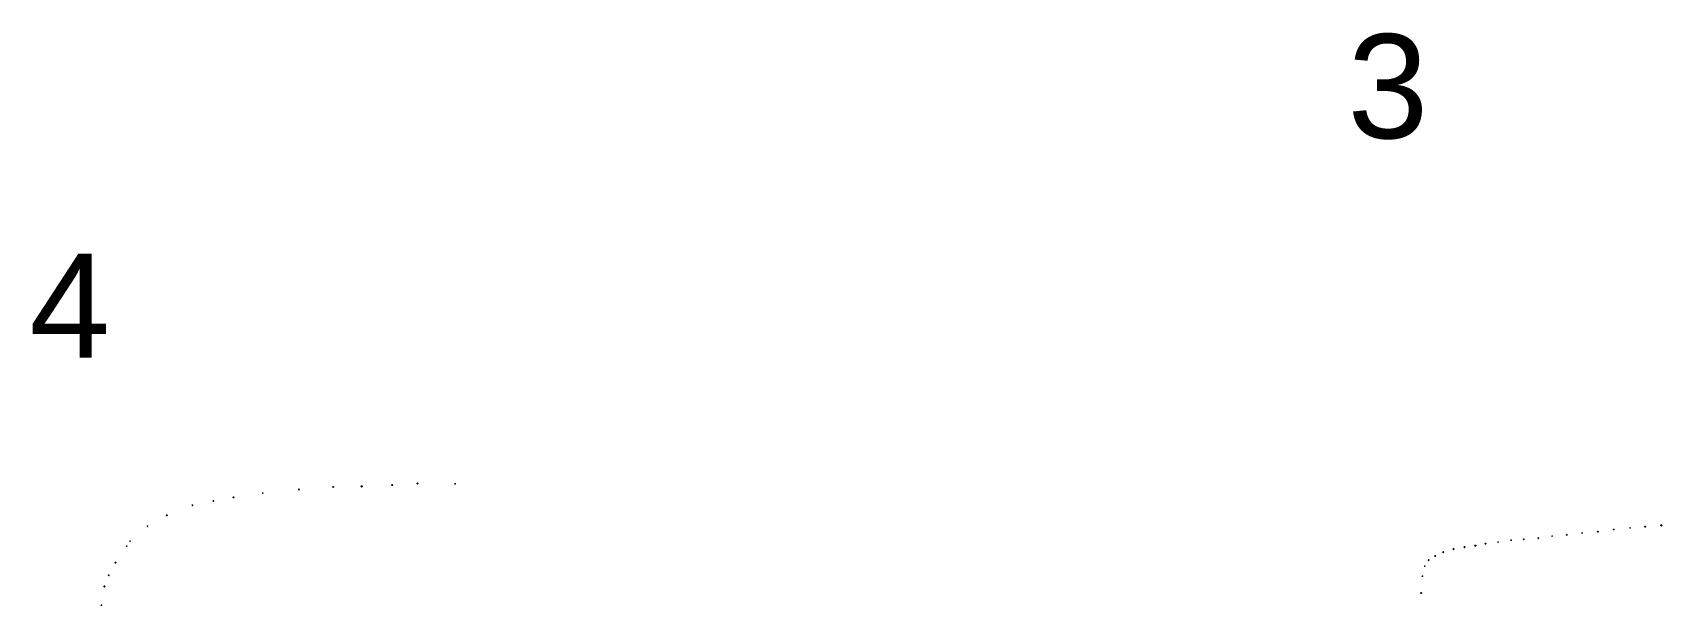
# Model space of a CAD drawing. Header units: millimetres. Extents: x -2667 to 16947, y -838 to 5834.
# Drawn here: x -556 to 13436, y 915 to 5834 of the extents above; entities that cross this region are included whole.
import ezdxf

# ---------------------------------------------------------------- set-up
doc = ezdxf.new("R2010")
doc.units = ezdxf.units.MM
doc.header["$PDMODE"] = 34
doc.header["$PDSIZE"] = -3
doc.styles.get("Standard").update_dxf_attribs({"font": 'arial.ttf'})

msp = doc.modelspace()

# ---------------------------------------------------------------- texts
for s, p in [('3', (10739, 4927)), ('4', (-584, 3042))]:
    msp.add_text(s, height=894).set_placement(p)

# ---------------------------------------------------------------- linework, layer by layer
for p in [(2752, 1961), (3074, 1958), (1171, 1843), (1422, 1879), (1733, 1910), (2026, 1932), (2271, 1937), (2534, 1949), (598, 1688), (819, 1776), (998, 1812), (431, 1595), (12889, 1548), (13027, 1567), (13167, 1581), (13296, 1591), (13435, 1602), (254, 1423), (282, 1466), (11649, 1399), (11743, 1416), (11837, 1428), (11925, 1445), (12033, 1458), (12145, 1474), (12253, 1484), (12378, 1492), (12497, 1509), (12624, 1520), (12754, 1538), (157, 1282), (11436, 1303), (11492, 1339), (11562, 1371), (100, 1175), (11383, 1165), (11403, 1252), (61, 1078), (11372, 1021), (36, 916)]:
    msp.add_point(p)

msp.set_redraw_order([(e.dxf.handle, doc.entitydb.next_handle()) for e in msp.query("TEXT MTEXT ATTDEF DIMENSION ARC_DIMENSION")])  # texts and dimensions are drawn at this point

doc.saveas('drawing.dxf')
